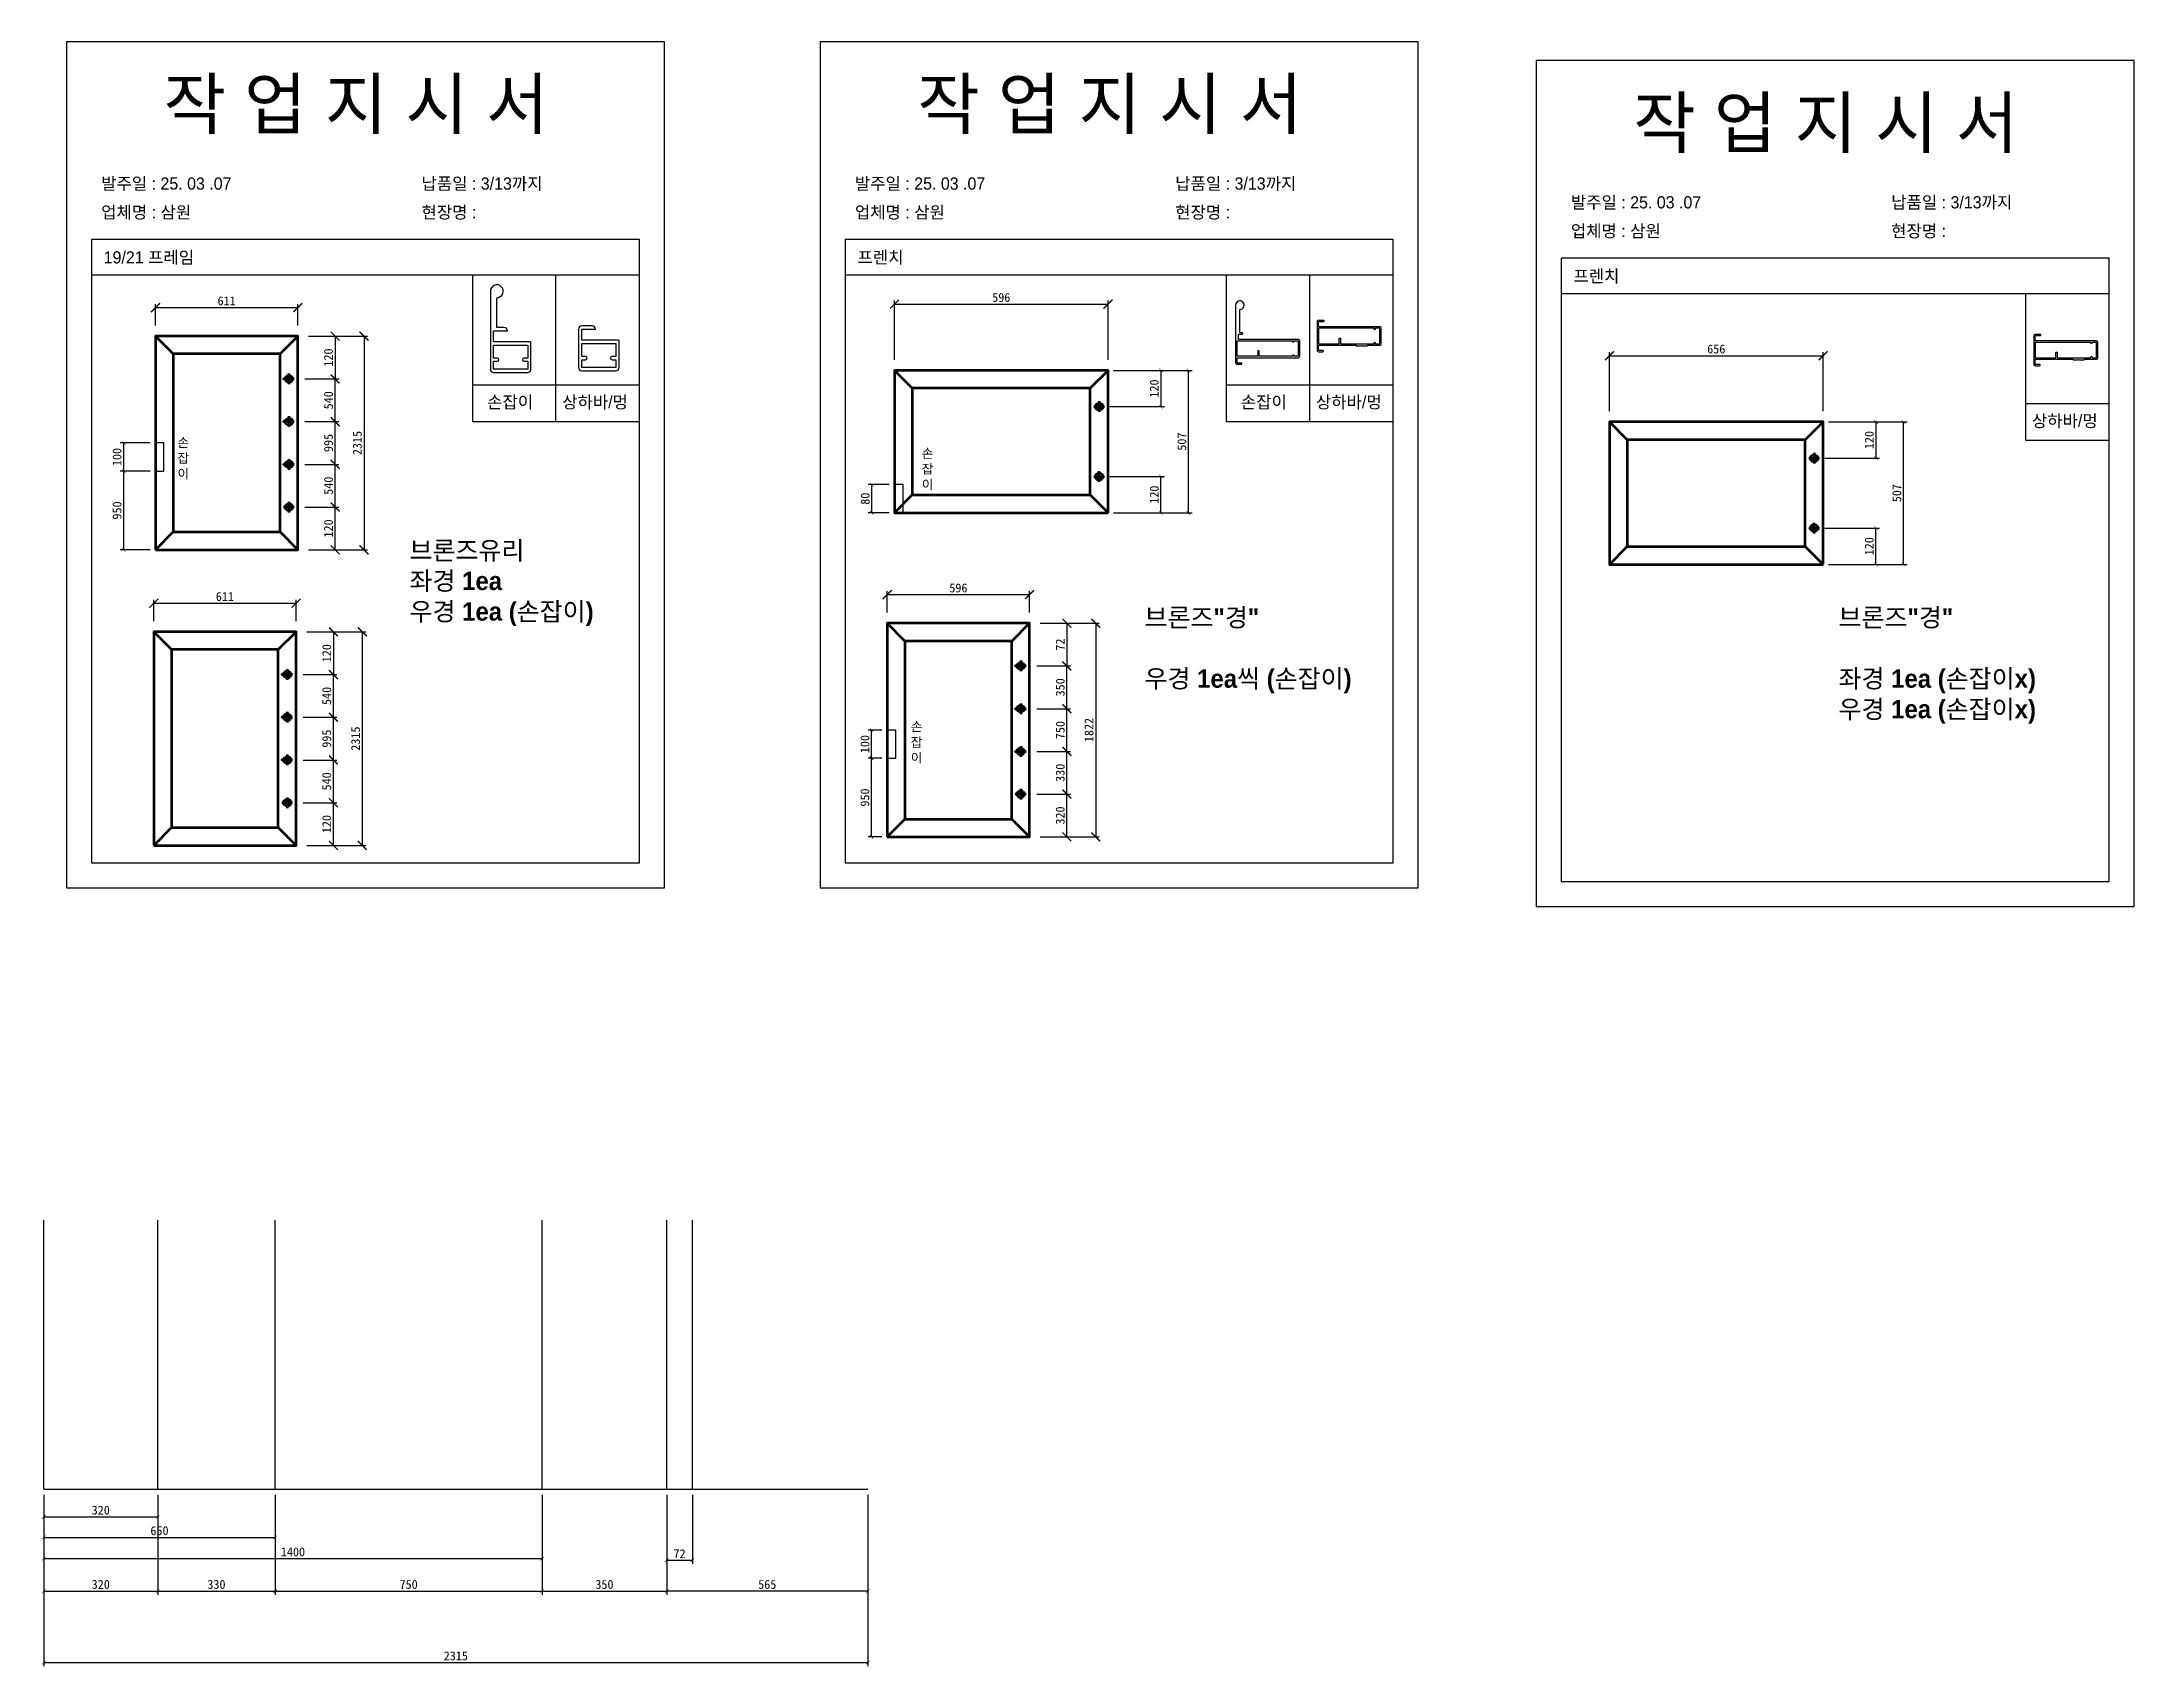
# Model space of a CAD drawing. Header units: millimetres. Extents: x -44117 to 256353, y -2095463 to 65325.
# Drawn here: x 115003 to 120881, y -5003 to -441 of the extents above; entities that cross this region are included whole.
import ezdxf

# ---------------------------------------------------------------- set-up
doc = ezdxf.new("R2010")
doc.units = ezdxf.units.MM
doc.header["$LTSCALE"] = 10
doc.layers.add('Layer1', color=7, linetype='Continuous', lineweight=70)
doc.dimstyles.new('ISO-25', dxfattribs={"dimtxt": 2.5, "dimasz": 2.5, "dimexe": 1, "dimexo": 1, "dimtad": 1, "dimtxsty": 'Standard', "dimblk": 'ARCHTICK', "dimcen": 2.5, "dimadec": 0, "dimazin": 0, "dimtfac": 1, "dimtmove": 0, "dimatfit": 3, "dimfxl": 0, "dimarcsym": 0})

msp = doc.modelspace()

# ---------------------------------------------------------------- texts
at = {"attachment_point": 1}
for s, width, gutter_width, heights, insert, char_height in [('{\\fGulim|b0|i0|c129|p50;작 업 지 시 서}', 3307.3198183, 12.5, [-155.84554], (115344.80739, -545.17322), 140), ('{\\fGulim|b0|i0|c129|p50;작 업 지 시 서}', 3307.3198183, 12.5, [-155.84554], (117462.35165, -545.17322), 140), ('{\\fGulim|b0|i0|c129|p50;작 업 지 시 서}', 3307.3198183, 12.5, [-155.84554], (119473.78126, -597.82844), 140), ('{\\fGulim|b0|i0|c129|p50;발주일 : 25. 03 .07}', 3307.3198183, 12.5, [-38.18216], (115169.59804, -821.89364), 34.3), ('{\\fGulim|b0|i0|c129|p50;납품일 : 3/13까지}', 3307.3198183, 12.5, [37.67976], (116069.57602, -821.89364), 34.3), ('{\\fGulim|b0|i0|c129|p50;발주일 : 25. 03 .07}', 3307.3198183, 12.5, [-38.18216], (117287.14229, -821.89364), 34.3), ('{\\fGulim|b0|i0|c129|p50;납품일 : 3/13까지}', 3307.3198183, 12.5, [37.67976], (118187.12028, -821.89364), 34.3), ('{\\fGulim|b0|i0|c129|p50;발주일 : 25. 03 .07}', 3307.3198183, 12.5, [-38.18216], (119298.57191, -874.54886), 34.3), ('{\\fGulim|b0|i0|c129|p50;납품일 : 3/13까지}', 3307.3198183, 12.5, [37.67976], (120198.54989, -874.54886), 34.3), ('{\\fGulim|b0|i0|c129|p50;업체명 : 삼원}', 3307.3198183, 12.5, [38.2735], (115169.59804, -902.54981), 34.3), ('{\\fGulim|b0|i0|c129|p50;현장명 : }', 3307.3198183, 12.5, [-38.2735], (116069.57602, -902.54981), 34.3), ('{\\fGulim|b0|i0|c129|p50;업체명 : 삼원}', 3307.3198183, 12.5, [38.2735], (117287.14229, -902.54981), 34.3), ('{\\fGulim|b0|i0|c129|p50;현장명 : }', 3307.3198183, 12.5, [-38.2735], (118187.12028, -902.54981), 34.3), ('{\\fGulim|b0|i0|c129|p50;업체명 : 삼원}', 3307.3198183, 12.5, [38.2735], (119298.57191, -955.20504), 34.3), ('{\\fGulim|b0|i0|c129|p50;현장명 : }', 3307.3198183, 12.5, [-38.2735], (120198.54989, -955.20504), 34.3), ('{\\fGulim|b0|i0|c129|p50;19/21 프레임}', 3307.3198183, 12.5, [-41.60759], (115176.64024, -1029.21591), 34.3), ('{\\fGulim|b0|i0|c129|p50;프렌치}', 3307.3198183, 12.5, [-38.22783], (117294.18449, -1029.21591), 34.3), ('{\\fGulim|b0|i0|c129|p50;프렌치}', 3307.3198183, 12.5, [-38.22783], (119305.61411, -1081.87114), 34.3), ('{\\fGulim|b0|i0|c129|p50;손잡이}', 3307.3198183, 12.5, [-38.18216], (116253.83312, -1435.6996), 34.3), ('{\\fGulim|b0|i0|c129|p50;상하바/멍}', 3307.3198183, 12.5, [-41.60759], (116464.77657, -1435.6996), 34.3), ('{\\fGulim|b0|i0|c129|p50;손잡이}', 3307.3198183, 12.5, [-38.18216], (118371.37737, -1435.6996), 34.3), ('{\\fGulim|b0|i0|c129|p50;상하바/멍}', 3307.3198183, 12.5, [-41.60759], (118582.32082, -1435.6996), 34.3), ('{\\fGulim|b0|i0|c129|p50;상하바/멍}', 3307.3198183, 12.5, [-41.60759], (120593.75044, -1488.35482), 34.3), ('{\\f굴림|b0|i0|c129|p50;손\\P잡\\P이}', 147.2513852, 131.25, [-119.09787], (115383.7949, -1553.33636), 26.25), ('{\\f굴림|b0|i0|c129|p50;손\\P잡\\P이}', 147.2513852, 131.25, [-119.09787], (117474.87296, -1583.75229), 26.25), ('{\\fGulim|b1|i0|c129|p50;브론즈유리^J좌경 1ea\\P우경 1ea (손잡이)}', 3307.3198183, 12.5, [491.47221], (116035.80694, -1843.64338), 51.45), ('{\\fGulim|b1|i0|c129|p50;브론즈"경"^J\\P우경 1ea씩 (손잡이)}', 3307.3198183, 12.5, [491.47221], (118100.71098, -2032.19318), 51.45), ('{\\fGulim|b1|i0|c129|p50;브론즈"경"^J\\P좌경 1ea (손잡이x)\\P우경 1ea (손잡이x)}', 3307.3198183, 12.5, [491.47221], (120050.42759, -2032.19318), 51.45), ('{\\f굴림|b0|i0|c129|p50;손\\P잡\\P이}', 147.2513852, 131.25, [-119.09787], (117444.02029, -2351.21248), 26.25)]:
    msp.add_mtext_dynamic_manual_height_columns(s, width=width, gutter_width=gutter_width, heights=heights, dxfattribs=dict(at, insert=insert, char_height=char_height))

# ---------------------------------------------------------------- blocks, each defined once
blk = doc.blocks.new('_ArchTick')
at = {"color": 0, "linetype": 'ByBlock', "const_width": 0.15}
blk.add_lwpolyline([(-0.5, -0.5), (0.5, 0.5)], dxfattribs=at)
blk = doc.blocks.new('*D2020')
at = {"color": 0, "lineweight": -2}
for p, q in [((119407, -1478.6), (119407, -1312.7)), ((119407, -1322.7), (120007, -1322.7)), ((120007, -1478.6), (120007, -1312.7))]:
    blk.add_line(p, q, dxfattribs=at)
at = {"layer": 'Defpoints', "color": 0}
for p in [(120007, -1322.7), (119407, -1508.6), (120007, -1508.6)]:
    blk.add_point(p, dxfattribs=at)
at = {"color": 0, "lineweight": -2, "xscale": 25, "yscale": 25, "zscale": 25, "rotation": 180}
blk.add_blockref('_ArchTick', (119407, -1322.7), dxfattribs=at)
at = {"color": 0, "lineweight": -2, "xscale": 25, "yscale": 25, "zscale": 25}
blk.add_blockref('_ArchTick', (120007, -1322.7), dxfattribs=at)
at = {"color": 0, "insert": (119707, -1303.9), "char_height": 25, "attachment_point": 5}
blk.add_mtext('656', dxfattribs=at)
blk = doc.blocks.new('*D2021')
at = {"color": 0, "lineweight": -2}
for p, q in [((117377.8, -2044), (117377.8, -1983.7)), ((117377.8, -1993.7), (117777.8, -1993.7)), ((117777.8, -2044), (117777.8, -1983.7))]:
    blk.add_line(p, q, dxfattribs=at)
at = {"layer": 'Defpoints', "color": 0}
for p in [(117777.8, -1993.7), (117377.8, -2074), (117777.8, -2074)]:
    blk.add_point(p, dxfattribs=at)
at = {"color": 0, "lineweight": -2, "xscale": 25, "yscale": 25, "zscale": 25, "rotation": 180}
blk.add_blockref('_ArchTick', (117377.8, -1993.7), dxfattribs=at)
at = {"color": 0, "lineweight": -2, "xscale": 25, "yscale": 25, "zscale": 25}
blk.add_blockref('_ArchTick', (117777.8, -1993.7), dxfattribs=at)
at = {"color": 0, "insert": (117577.8, -1975), "char_height": 25, "attachment_point": 5}
blk.add_mtext('596', dxfattribs=at)
blk = doc.blocks.new('*D2022')
at = {"color": 0, "lineweight": -2}
for p, q in [((117797.8, -2554), (117892.6, -2554)), ((117882.6, -2674), (117882.6, -2554)), ((117807.8, -2674), (117892.6, -2674))]:
    blk.add_line(p, q, dxfattribs=at)
at = {"layer": 'Defpoints', "color": 0}
for p in [(117767.8, -2554), (117882.6, -2554), (117777.8, -2674)]:
    blk.add_point(p, dxfattribs=at)
at = {"color": 0, "lineweight": -2, "xscale": 25, "yscale": 25, "zscale": 25}
for p, rotation in [((117882.6, -2554), 90), ((117882.6, -2674), 270)]:
    blk.add_blockref('_ArchTick', p, dxfattribs=dict(at, rotation=rotation))
at = {"color": 0, "insert": (117863.9, -2614), "char_height": 25, "attachment_point": 5, "rotation": 90}
blk.add_mtext('320', dxfattribs=at)
blk = doc.blocks.new('*D2023')
at = {"color": 0, "lineweight": -2}
for p, q in [((117807.8, -2074), (117892.6, -2074)), ((117882.6, -2074), (117882.6, -2194)), ((117797.8, -2194), (117892.6, -2194))]:
    blk.add_line(p, q, dxfattribs=at)
at = {"layer": 'Defpoints', "color": 0}
for p in [(117777.8, -2074), (117767.8, -2194), (117882.6, -2194)]:
    blk.add_point(p, dxfattribs=at)
at = {"color": 0, "lineweight": -2, "xscale": 25, "yscale": 25, "zscale": 25}
for p, rotation in [((117882.6, -2074), 90), ((117882.6, -2194), 270)]:
    blk.add_blockref('_ArchTick', p, dxfattribs=dict(at, rotation=rotation))
at = {"color": 0, "insert": (117863.9, -2134), "char_height": 25, "attachment_point": 5, "rotation": 90}
blk.add_mtext('72', dxfattribs=at)
blk = doc.blocks.new('*D2024')
at = {"color": 0, "lineweight": -2}
for p, q in [((117807.8, -2074), (117973.7, -2074)), ((117963.7, -2074), (117963.7, -2674)), ((117807.8, -2674), (117973.7, -2674))]:
    blk.add_line(p, q, dxfattribs=at)
at = {"layer": 'Defpoints', "color": 0}
for p in [(117777.8, -2074), (117777.8, -2674), (117963.7, -2674)]:
    blk.add_point(p, dxfattribs=at)
at = {"color": 0, "lineweight": -2, "xscale": 25, "yscale": 25, "zscale": 25}
for p, rotation in [((117963.7, -2074), 90), ((117963.7, -2674), 270)]:
    blk.add_blockref('_ArchTick', p, dxfattribs=dict(at, rotation=rotation))
at = {"color": 0, "insert": (117944.9, -2374), "char_height": 25, "attachment_point": 5, "rotation": 90}
blk.add_mtext('1822', dxfattribs=at)
blk = doc.blocks.new('*D2025')
at = {"color": 0, "lineweight": -2}
for p, q in [((117797.8, -2434), (117892.6, -2434)), ((117882.6, -2554), (117882.6, -2434)), ((117797.8, -2554), (117892.6, -2554))]:
    blk.add_line(p, q, dxfattribs=at)
at = {"layer": 'Defpoints', "color": 0}
for p in [(117767.8, -2434), (117882.6, -2434), (117767.8, -2554)]:
    blk.add_point(p, dxfattribs=at)
at = {"color": 0, "lineweight": -2, "xscale": 25, "yscale": 25, "zscale": 25}
for p, rotation in [((117882.6, -2434), 90), ((117882.6, -2554), 270)]:
    blk.add_blockref('_ArchTick', p, dxfattribs=dict(at, rotation=rotation))
at = {"color": 0, "insert": (117863.9, -2494), "char_height": 25, "attachment_point": 5, "rotation": 90}
blk.add_mtext('330', dxfattribs=at)
blk = doc.blocks.new('*D2026')
at = {"color": 0, "lineweight": -2}
for p, q in [((117797.8, -2194), (117892.6, -2194)), ((117882.6, -2314), (117882.6, -2194)), ((117797.8, -2314), (117892.6, -2314))]:
    blk.add_line(p, q, dxfattribs=at)
at = {"layer": 'Defpoints', "color": 0}
for p in [(117767.8, -2194), (117882.6, -2194), (117767.8, -2314)]:
    blk.add_point(p, dxfattribs=at)
at = {"color": 0, "lineweight": -2, "xscale": 25, "yscale": 25, "zscale": 25}
for p, rotation in [((117882.6, -2194), 90), ((117882.6, -2314), 270)]:
    blk.add_blockref('_ArchTick', p, dxfattribs=dict(at, rotation=rotation))
at = {"color": 0, "insert": (117863.9, -2254), "char_height": 25, "attachment_point": 5, "rotation": 90}
blk.add_mtext('350', dxfattribs=at)
blk = doc.blocks.new('*D2027')
at = {"color": 0, "lineweight": -2}
for p, q in [((117797.8, -2314), (117892.6, -2314)), ((117882.6, -2434), (117882.6, -2314)), ((117797.8, -2434), (117892.6, -2434))]:
    blk.add_line(p, q, dxfattribs=at)
at = {"layer": 'Defpoints', "color": 0}
for p in [(117767.8, -2314), (117882.6, -2314), (117767.8, -2434)]:
    blk.add_point(p, dxfattribs=at)
at = {"color": 0, "lineweight": -2, "xscale": 25, "yscale": 25, "zscale": 25}
for p, rotation in [((117882.6, -2314), 90), ((117882.6, -2434), 270)]:
    blk.add_blockref('_ArchTick', p, dxfattribs=dict(at, rotation=rotation))
at = {"color": 0, "insert": (117863.9, -2374), "char_height": 25, "attachment_point": 5, "rotation": 90}
blk.add_mtext('750', dxfattribs=at)
blk = doc.blocks.new('*D2028')
at = {"color": 0, "lineweight": -2}
for p, q in [((115322.1, -1237.7), (115322.1, -1177.4)), ((115322.1, -1187.4), (115722.1, -1187.4)), ((115722.1, -1237.7), (115722.1, -1177.4))]:
    blk.add_line(p, q, dxfattribs=at)
at = {"layer": 'Defpoints', "color": 0}
for p in [(115722.1, -1187.4), (115322.1, -1267.7), (115722.1, -1267.7)]:
    blk.add_point(p, dxfattribs=at)
at = {"color": 0, "lineweight": -2, "xscale": 25, "yscale": 25, "zscale": 25, "rotation": 180}
blk.add_blockref('_ArchTick', (115322.1, -1187.4), dxfattribs=at)
at = {"color": 0, "lineweight": -2, "xscale": 25, "yscale": 25, "zscale": 25}
blk.add_blockref('_ArchTick', (115722.1, -1187.4), dxfattribs=at)
at = {"color": 0, "insert": (115522.1, -1168.7), "char_height": 25, "attachment_point": 5}
blk.add_mtext('611', dxfattribs=at)
blk = doc.blocks.new('*D2029')
at = {"color": 0, "lineweight": -2}
for p, q in [((115742.1, -1747.7), (115836.9, -1747.7)), ((115826.9, -1867.7), (115826.9, -1747.7)), ((115752.1, -1867.7), (115836.9, -1867.7))]:
    blk.add_line(p, q, dxfattribs=at)
at = {"layer": 'Defpoints', "color": 0}
for p in [(115712.1, -1747.7), (115826.9, -1747.7), (115722.1, -1867.7)]:
    blk.add_point(p, dxfattribs=at)
at = {"color": 0, "lineweight": -2, "xscale": 25, "yscale": 25, "zscale": 25}
for p, rotation in [((115826.9, -1747.7), 90), ((115826.9, -1867.7), 270)]:
    blk.add_blockref('_ArchTick', p, dxfattribs=dict(at, rotation=rotation))
at = {"color": 0, "insert": (115808.2, -1807.7), "char_height": 25, "attachment_point": 5, "rotation": 90}
blk.add_mtext('120', dxfattribs=at)
blk = doc.blocks.new('*D2030')
at = {"color": 0, "lineweight": -2}
for p, q in [((115752.1, -1267.7), (115836.9, -1267.7)), ((115826.9, -1267.7), (115826.9, -1387.7)), ((115742.1, -1387.7), (115836.9, -1387.7))]:
    blk.add_line(p, q, dxfattribs=at)
at = {"layer": 'Defpoints', "color": 0}
for p in [(115722.1, -1267.7), (115712.1, -1387.7), (115826.9, -1387.7)]:
    blk.add_point(p, dxfattribs=at)
at = {"color": 0, "lineweight": -2, "xscale": 25, "yscale": 25, "zscale": 25}
for p, rotation in [((115826.9, -1267.7), 90), ((115826.9, -1387.7), 270)]:
    blk.add_blockref('_ArchTick', p, dxfattribs=dict(at, rotation=rotation))
at = {"color": 0, "insert": (115808.2, -1327.7), "char_height": 25, "attachment_point": 5, "rotation": 90}
blk.add_mtext('120', dxfattribs=at)
blk = doc.blocks.new('*D2031')
at = {"color": 0, "lineweight": -2}
for p, q in [((115752.1, -1267.7), (115918, -1267.7)), ((115908, -1267.7), (115908, -1867.7)), ((115752.1, -1867.7), (115918, -1867.7))]:
    blk.add_line(p, q, dxfattribs=at)
at = {"layer": 'Defpoints', "color": 0}
for p in [(115722.1, -1267.7), (115722.1, -1867.7), (115908, -1867.7)]:
    blk.add_point(p, dxfattribs=at)
at = {"color": 0, "lineweight": -2, "xscale": 25, "yscale": 25, "zscale": 25}
for p, rotation in [((115908, -1267.7), 90), ((115908, -1867.7), 270)]:
    blk.add_blockref('_ArchTick', p, dxfattribs=dict(at, rotation=rotation))
at = {"color": 0, "insert": (115889.3, -1567.7), "char_height": 25, "attachment_point": 5, "rotation": 90}
blk.add_mtext('2315', dxfattribs=at)
blk = doc.blocks.new('*D2032')
at = {"color": 0, "lineweight": -2}
for p, q in [((115742.1, -1627.7), (115836.9, -1627.7)), ((115826.9, -1747.7), (115826.9, -1627.7)), ((115742.1, -1747.7), (115836.9, -1747.7))]:
    blk.add_line(p, q, dxfattribs=at)
at = {"layer": 'Defpoints', "color": 0}
for p in [(115712.1, -1627.7), (115826.9, -1627.7), (115712.1, -1747.7)]:
    blk.add_point(p, dxfattribs=at)
at = {"color": 0, "lineweight": -2, "xscale": 25, "yscale": 25, "zscale": 25}
for p, rotation in [((115826.9, -1627.7), 90), ((115826.9, -1747.7), 270)]:
    blk.add_blockref('_ArchTick', p, dxfattribs=dict(at, rotation=rotation))
at = {"color": 0, "insert": (115808.2, -1687.7), "char_height": 25, "attachment_point": 5, "rotation": 90}
blk.add_mtext('540', dxfattribs=at)
blk = doc.blocks.new('*D2033')
at = {"color": 0, "lineweight": -2}
for p, q in [((115742.1, -1387.7), (115836.9, -1387.7)), ((115826.9, -1507.7), (115826.9, -1387.7)), ((115742.1, -1507.7), (115836.9, -1507.7))]:
    blk.add_line(p, q, dxfattribs=at)
at = {"layer": 'Defpoints', "color": 0}
for p in [(115712.1, -1387.7), (115826.9, -1387.7), (115712.1, -1507.7)]:
    blk.add_point(p, dxfattribs=at)
at = {"color": 0, "lineweight": -2, "xscale": 25, "yscale": 25, "zscale": 25}
for p, rotation in [((115826.9, -1387.7), 90), ((115826.9, -1507.7), 270)]:
    blk.add_blockref('_ArchTick', p, dxfattribs=dict(at, rotation=rotation))
at = {"color": 0, "insert": (115808.2, -1447.7), "char_height": 25, "attachment_point": 5, "rotation": 90}
blk.add_mtext('540', dxfattribs=at)
blk = doc.blocks.new('*D2034')
at = {"color": 0, "lineweight": -2}
for p, q in [((115742.1, -1507.7), (115836.9, -1507.7)), ((115826.9, -1627.7), (115826.9, -1507.7)), ((115742.1, -1627.7), (115836.9, -1627.7))]:
    blk.add_line(p, q, dxfattribs=at)
at = {"layer": 'Defpoints', "color": 0}
for p in [(115712.1, -1507.7), (115826.9, -1507.7), (115712.1, -1627.7)]:
    blk.add_point(p, dxfattribs=at)
at = {"color": 0, "lineweight": -2, "xscale": 25, "yscale": 25, "zscale": 25}
for p, rotation in [((115826.9, -1507.7), 90), ((115826.9, -1627.7), 270)]:
    blk.add_blockref('_ArchTick', p, dxfattribs=dict(at, rotation=rotation))
at = {"color": 0, "insert": (115808.2, -1567.7), "char_height": 25, "attachment_point": 5, "rotation": 90}
blk.add_mtext('995', dxfattribs=at)
blk = doc.blocks.new('*D2035')
at = {"color": 0, "lineweight": -2}
for p, q in [((115317.2, -2068.1), (115317.2, -2007.8)), ((115317.2, -2017.8), (115717.2, -2017.8)), ((115717.2, -2068.1), (115717.2, -2007.8))]:
    blk.add_line(p, q, dxfattribs=at)
at = {"layer": 'Defpoints', "color": 0}
for p in [(115717.2, -2017.8), (115317.2, -2098.1), (115717.2, -2098.1)]:
    blk.add_point(p, dxfattribs=at)
at = {"color": 0, "lineweight": -2, "xscale": 25, "yscale": 25, "zscale": 25, "rotation": 180}
blk.add_blockref('_ArchTick', (115317.2, -2017.8), dxfattribs=at)
at = {"color": 0, "lineweight": -2, "xscale": 25, "yscale": 25, "zscale": 25}
blk.add_blockref('_ArchTick', (115717.2, -2017.8), dxfattribs=at)
at = {"color": 0, "insert": (115517.2, -1999.1), "char_height": 25, "attachment_point": 5}
blk.add_mtext('611', dxfattribs=at)
blk = doc.blocks.new('*D2036')
at = {"color": 0, "lineweight": -2}
for p, q in [((115306.3, -1646.8), (115222.9, -1646.8)), ((115232.9, -1867.7), (115232.9, -1646.8)), ((115307.1, -1867.7), (115222.9, -1867.7))]:
    blk.add_line(p, q, dxfattribs=at)
at = {"layer": 'Defpoints', "color": 0}
for p in [(115232.9, -1646.8), (115321.3, -1646.8), (115322.1, -1867.7)]:
    blk.add_point(p, dxfattribs=at)
at = {"color": 0, "lineweight": -2, "xscale": 10, "yscale": 10, "zscale": 10}
for p, rotation in [((115232.9, -1646.8), 90), ((115232.9, -1867.7), 270)]:
    blk.add_blockref('_ArchTick', p, dxfattribs=dict(at, rotation=rotation))
at = {"color": 0, "insert": (115214.2, -1757.2), "char_height": 25, "attachment_point": 5, "rotation": 90}
blk.add_mtext('950', dxfattribs=at)
blk = doc.blocks.new('*D2037')
at = {"color": 0, "lineweight": -2}
for p, q in [((115306.3, -1567.7), (115222.9, -1567.7)), ((115232.9, -1646.8), (115232.9, -1567.7)), ((115307.1, -1646.8), (115222.9, -1646.8))]:
    blk.add_line(p, q, dxfattribs=at)
at = {"layer": 'Defpoints', "color": 0}
for p in [(115232.9, -1567.7), (115321.3, -1567.7), (115322.1, -1646.8)]:
    blk.add_point(p, dxfattribs=at)
at = {"color": 0, "lineweight": -2, "xscale": 10, "yscale": 10, "zscale": 10}
for p, rotation in [((115232.9, -1567.7), 90), ((115232.9, -1646.8), 270)]:
    blk.add_blockref('_ArchTick', p, dxfattribs=dict(at, rotation=rotation))
at = {"color": 0, "insert": (115214.2, -1607.2), "char_height": 25, "attachment_point": 5, "rotation": 90}
blk.add_mtext('100', dxfattribs=at)
blk = doc.blocks.new('*D2043')
at = {"color": 0, "lineweight": -2}
for p, q in [((120012, -1806.8), (120165.6, -1806.8)), ((120155.6, -1908.6), (120155.6, -1806.8)), ((120022, -1908.6), (120165.6, -1908.6))]:
    blk.add_line(p, q, dxfattribs=at)
at = {"layer": 'Defpoints', "color": 0}
for p in [(119997, -1806.8), (120155.6, -1806.8), (120007, -1908.6)]:
    blk.add_point(p, dxfattribs=at)
at = {"color": 0, "lineweight": -2, "xscale": 10, "yscale": 10, "zscale": 10}
for p, rotation in [((120155.6, -1806.8), 90), ((120155.6, -1908.6), 270)]:
    blk.add_blockref('_ArchTick', p, dxfattribs=dict(at, rotation=rotation))
at = {"color": 0, "insert": (120136.8, -1857.7), "char_height": 25, "attachment_point": 5, "rotation": 90}
blk.add_mtext('120', dxfattribs=at)
blk = doc.blocks.new('*D2044')
at = {"color": 0, "lineweight": -2}
for p, q in [((120022, -1508.6), (120165.6, -1508.6)), ((120155.6, -1508.6), (120155.6, -1610.4)), ((120012, -1610.4), (120165.6, -1610.4))]:
    blk.add_line(p, q, dxfattribs=at)
at = {"layer": 'Defpoints', "color": 0}
for p in [(120007, -1508.6), (119997, -1610.4), (120155.6, -1610.4)]:
    blk.add_point(p, dxfattribs=at)
at = {"color": 0, "lineweight": -2, "xscale": 10, "yscale": 10, "zscale": 10}
for p, rotation in [((120155.6, -1508.6), 90), ((120155.6, -1610.4), 270)]:
    blk.add_blockref('_ArchTick', p, dxfattribs=dict(at, rotation=rotation))
at = {"color": 0, "insert": (120136.8, -1559.5), "char_height": 25, "attachment_point": 5, "rotation": 90}
blk.add_mtext('120', dxfattribs=at)
blk = doc.blocks.new('*D2045')
at = {"color": 0, "lineweight": -2}
for p, q in [((120022, -1508.6), (120243, -1508.6)), ((120233, -1908.6), (120233, -1508.6)), ((120022, -1908.6), (120243, -1908.6))]:
    blk.add_line(p, q, dxfattribs=at)
at = {"layer": 'Defpoints', "color": 0}
for p in [(120007, -1508.6), (120233, -1508.6), (120007, -1908.6)]:
    blk.add_point(p, dxfattribs=at)
at = {"color": 0, "lineweight": -2, "xscale": 10, "yscale": 10, "zscale": 10}
for p, rotation in [((120233, -1508.6), 90), ((120233, -1908.6), 270)]:
    blk.add_blockref('_ArchTick', p, dxfattribs=dict(at, rotation=rotation))
at = {"color": 0, "insert": (120214.3, -1708.6), "char_height": 25, "attachment_point": 5, "rotation": 90}
blk.add_mtext('507', dxfattribs=at)
blk = doc.blocks.new('*D2046')
at = {"color": 0, "lineweight": -2}
for p, q in [((117398.3, -1333.8), (117398.3, -1167.8)), ((117998.3, -1333.8), (117998.3, -1167.8)), ((117398.3, -1177.8), (117998.3, -1177.8))]:
    blk.add_line(p, q, dxfattribs=at)
at = {"layer": 'Defpoints', "color": 0}
for p in [(117998.3, -1177.8), (117398.3, -1363.8), (117998.3, -1363.8)]:
    blk.add_point(p, dxfattribs=at)
at = {"color": 0, "lineweight": -2, "xscale": 25, "yscale": 25, "zscale": 25, "rotation": 180}
blk.add_blockref('_ArchTick', (117398.3, -1177.8), dxfattribs=at)
at = {"color": 0, "lineweight": -2, "xscale": 25, "yscale": 25, "zscale": 25}
blk.add_blockref('_ArchTick', (117998.3, -1177.8), dxfattribs=at)
at = {"color": 0, "insert": (117698.3, -1159.1), "char_height": 25, "attachment_point": 5}
blk.add_mtext('596', dxfattribs=at)
blk = doc.blocks.new('*D2047')
at = {"color": 0, "lineweight": -2}
for p, q in [((118003.3, -1661.9), (118156.8, -1661.9)), ((118146.8, -1763.8), (118146.8, -1661.9)), ((118013.3, -1763.8), (118156.8, -1763.8))]:
    blk.add_line(p, q, dxfattribs=at)
at = {"layer": 'Defpoints', "color": 0}
for p in [(117988.3, -1661.9), (118146.8, -1661.9), (117998.3, -1763.8)]:
    blk.add_point(p, dxfattribs=at)
at = {"color": 0, "lineweight": -2, "xscale": 10, "yscale": 10, "zscale": 10}
for p, rotation in [((118146.8, -1661.9), 90), ((118146.8, -1763.8), 270)]:
    blk.add_blockref('_ArchTick', p, dxfattribs=dict(at, rotation=rotation))
at = {"color": 0, "insert": (118128.1, -1712.8), "char_height": 25, "attachment_point": 5, "rotation": 90}
blk.add_mtext('120', dxfattribs=at)
blk = doc.blocks.new('*D2048')
at = {"color": 0, "lineweight": -2}
for p, q in [((118013.3, -1363.8), (118156.8, -1363.8)), ((118146.8, -1363.8), (118146.8, -1465.6)), ((118003.3, -1465.6), (118156.8, -1465.6))]:
    blk.add_line(p, q, dxfattribs=at)
at = {"layer": 'Defpoints', "color": 0}
for p in [(117998.3, -1363.8), (117988.3, -1465.6), (118146.8, -1465.6)]:
    blk.add_point(p, dxfattribs=at)
at = {"color": 0, "lineweight": -2, "xscale": 10, "yscale": 10, "zscale": 10}
for p, rotation in [((118146.8, -1363.8), 90), ((118146.8, -1465.6), 270)]:
    blk.add_blockref('_ArchTick', p, dxfattribs=dict(at, rotation=rotation))
at = {"color": 0, "insert": (118128.1, -1414.7), "char_height": 25, "attachment_point": 5, "rotation": 90}
blk.add_mtext('120', dxfattribs=at)
blk = doc.blocks.new('*D2049')
at = {"color": 0, "lineweight": -2}
for p, q in [((118013.3, -1363.8), (118234.3, -1363.8)), ((118224.3, -1763.8), (118224.3, -1363.8)), ((118013.3, -1763.8), (118234.3, -1763.8))]:
    blk.add_line(p, q, dxfattribs=at)
at = {"layer": 'Defpoints', "color": 0}
for p in [(117998.3, -1363.8), (118224.3, -1363.8), (117998.3, -1763.8)]:
    blk.add_point(p, dxfattribs=at)
at = {"color": 0, "lineweight": -2, "xscale": 10, "yscale": 10, "zscale": 10}
for p, rotation in [((118224.3, -1363.8), 90), ((118224.3, -1763.8), 270)]:
    blk.add_blockref('_ArchTick', p, dxfattribs=dict(at, rotation=rotation))
at = {"color": 0, "insert": (118205.6, -1563.8), "char_height": 25, "attachment_point": 5, "rotation": 90}
blk.add_mtext('507', dxfattribs=at)
blk = doc.blocks.new('*D2050')
at = {"color": 0, "lineweight": -2}
for p, q in [((117383.3, -1684.7), (117324.7, -1684.7)), ((117334.7, -1763.8), (117334.7, -1684.7)), ((117383.3, -1763.8), (117324.7, -1763.8))]:
    blk.add_line(p, q, dxfattribs=at)
at = {"layer": 'Defpoints', "color": 0}
for p in [(117334.7, -1684.7), (117398.3, -1684.7), (117398.3, -1763.8)]:
    blk.add_point(p, dxfattribs=at)
at = {"color": 0, "lineweight": -2, "xscale": 10, "yscale": 10, "zscale": 10}
for p, rotation in [((117334.7, -1684.7), 90), ((117334.7, -1763.8), 270)]:
    blk.add_blockref('_ArchTick', p, dxfattribs=dict(at, rotation=rotation))
at = {"color": 0, "insert": (117316, -1724.2), "char_height": 25, "attachment_point": 5, "rotation": 90}
blk.add_mtext('80', dxfattribs=at)
blk = doc.blocks.new('*D2051')
at = {"color": 0, "lineweight": -2}
for p, q in [((117362.8, -2453.1), (117323.9, -2453.1)), ((117333.9, -2674), (117333.9, -2453.1)), ((117362.8, -2674), (117323.9, -2674))]:
    blk.add_line(p, q, dxfattribs=at)
at = {"layer": 'Defpoints', "color": 0}
for p in [(117333.9, -2453.1), (117377.8, -2453.1), (117377.8, -2674)]:
    blk.add_point(p, dxfattribs=at)
at = {"color": 0, "lineweight": -2, "xscale": 10, "yscale": 10, "zscale": 10}
for p, rotation in [((117333.9, -2453.1), 90), ((117333.9, -2674), 270)]:
    blk.add_blockref('_ArchTick', p, dxfattribs=dict(at, rotation=rotation))
at = {"color": 0, "insert": (117315.2, -2563.5), "char_height": 25, "attachment_point": 5, "rotation": 90}
blk.add_mtext('950', dxfattribs=at)
blk = doc.blocks.new('*D2052')
at = {"color": 0, "lineweight": -2}
for p, q in [((117362.8, -2374), (117323.9, -2374)), ((117333.9, -2453.1), (117333.9, -2374)), ((117362.8, -2453.1), (117323.9, -2453.1))]:
    blk.add_line(p, q, dxfattribs=at)
at = {"layer": 'Defpoints', "color": 0}
for p in [(117333.9, -2374), (117377.8, -2374), (117377.8, -2453.1)]:
    blk.add_point(p, dxfattribs=at)
at = {"color": 0, "lineweight": -2, "xscale": 10, "yscale": 10, "zscale": 10}
for p, rotation in [((117333.9, -2374), 90), ((117333.9, -2453.1), 270)]:
    blk.add_blockref('_ArchTick', p, dxfattribs=dict(at, rotation=rotation))
at = {"color": 0, "insert": (117315.2, -2413.5), "char_height": 25, "attachment_point": 5, "rotation": 90}
blk.add_mtext('100', dxfattribs=at)
blk = doc.blocks.new('*D2057')
at = {"color": 0, "lineweight": -2}
for p, q in [((116758.4, -4521.6), (116758.4, -4802.5)), ((117323.4, -4521.6), (117323.4, -4802.5)), ((117323.4, -4792.5), (116758.4, -4792.5))]:
    blk.add_line(p, q, dxfattribs=at)
at = {"layer": 'Defpoints', "color": 0}
for p in [(116758.4, -4506.6), (117323.4, -4506.6), (116758.4, -4792.5)]:
    blk.add_point(p, dxfattribs=at)
at = {"color": 0, "lineweight": -2, "xscale": 10, "yscale": 10, "zscale": 10, "rotation": 180}
blk.add_blockref('_ArchTick', (116758.4, -4792.5), dxfattribs=at)
at = {"color": 0, "lineweight": -2, "xscale": 10, "yscale": 10, "zscale": 10}
blk.add_blockref('_ArchTick', (117323.4, -4792.5), dxfattribs=at)
at = {"color": 0, "insert": (117040.9, -4773.8), "char_height": 25, "attachment_point": 5}
blk.add_mtext('565', dxfattribs=at)
blk = doc.blocks.new('*D2058')
at = {"color": 0, "lineweight": -2}
for p, q in [((115008.4, -4521.6), (115008.4, -4802.5)), ((115328.4, -4521.6), (115328.4, -4802.5)), ((115008.4, -4792.5), (115328.4, -4792.5))]:
    blk.add_line(p, q, dxfattribs=at)
at = {"layer": 'Defpoints', "color": 0}
for p in [(115008.4, -4506.6), (115328.4, -4506.6), (115328.4, -4792.5)]:
    blk.add_point(p, dxfattribs=at)
at = {"color": 0, "lineweight": -2, "xscale": 10, "yscale": 10, "zscale": 10, "rotation": 180}
blk.add_blockref('_ArchTick', (115008.4, -4792.5), dxfattribs=at)
at = {"color": 0, "lineweight": -2, "xscale": 10, "yscale": 10, "zscale": 10}
blk.add_blockref('_ArchTick', (115328.4, -4792.5), dxfattribs=at)
at = {"color": 0, "insert": (115168.4, -4773.8), "char_height": 25, "attachment_point": 5}
blk.add_mtext('320', dxfattribs=at)
blk = doc.blocks.new('*D2059')
at = {"color": 0, "lineweight": -2}
for p, q in [((115328.4, -4521.6), (115328.4, -4802.5)), ((115658.4, -4521.6), (115658.4, -4802.5)), ((115328.4, -4792.5), (115658.4, -4792.5))]:
    blk.add_line(p, q, dxfattribs=at)
at = {"layer": 'Defpoints', "color": 0}
for p in [(115328.4, -4506.6), (115658.4, -4506.6), (115658.4, -4792.5)]:
    blk.add_point(p, dxfattribs=at)
at = {"color": 0, "lineweight": -2, "xscale": 10, "yscale": 10, "zscale": 10, "rotation": 180}
blk.add_blockref('_ArchTick', (115328.4, -4792.5), dxfattribs=at)
at = {"color": 0, "lineweight": -2, "xscale": 10, "yscale": 10, "zscale": 10}
blk.add_blockref('_ArchTick', (115658.4, -4792.5), dxfattribs=at)
at = {"color": 0, "insert": (115493.4, -4773.8), "char_height": 25, "attachment_point": 5}
blk.add_mtext('330', dxfattribs=at)
blk = doc.blocks.new('*D2060')
at = {"color": 0, "lineweight": -2}
for p, q in [((115658.4, -4521.6), (115658.4, -4802.5)), ((116408.4, -4521.6), (116408.4, -4802.5)), ((115658.4, -4792.5), (116408.4, -4792.5))]:
    blk.add_line(p, q, dxfattribs=at)
at = {"layer": 'Defpoints', "color": 0}
for p in [(115658.4, -4506.6), (116408.4, -4506.6), (116408.4, -4792.5)]:
    blk.add_point(p, dxfattribs=at)
at = {"color": 0, "lineweight": -2, "xscale": 10, "yscale": 10, "zscale": 10, "rotation": 180}
blk.add_blockref('_ArchTick', (115658.4, -4792.5), dxfattribs=at)
at = {"color": 0, "lineweight": -2, "xscale": 10, "yscale": 10, "zscale": 10}
blk.add_blockref('_ArchTick', (116408.4, -4792.5), dxfattribs=at)
at = {"color": 0, "insert": (116033.4, -4773.8), "char_height": 25, "attachment_point": 5}
blk.add_mtext('750', dxfattribs=at)
blk = doc.blocks.new('*D2061')
at = {"color": 0, "lineweight": -2}
for p, q in [((116408.4, -4521.6), (116408.4, -4802.5)), ((116758.4, -4521.6), (116758.4, -4802.5)), ((116408.4, -4792.5), (116758.4, -4792.5))]:
    blk.add_line(p, q, dxfattribs=at)
at = {"layer": 'Defpoints', "color": 0}
for p in [(116408.4, -4506.6), (116758.4, -4506.6), (116758.4, -4792.5)]:
    blk.add_point(p, dxfattribs=at)
at = {"color": 0, "lineweight": -2, "xscale": 10, "yscale": 10, "zscale": 10, "rotation": 180}
blk.add_blockref('_ArchTick', (116408.4, -4792.5), dxfattribs=at)
at = {"color": 0, "lineweight": -2, "xscale": 10, "yscale": 10, "zscale": 10}
blk.add_blockref('_ArchTick', (116758.4, -4792.5), dxfattribs=at)
at = {"color": 0, "insert": (116583.4, -4773.8), "char_height": 25, "attachment_point": 5}
blk.add_mtext('350', dxfattribs=at)
blk = doc.blocks.new('*D2062')
at = {"color": 0, "lineweight": -2}
for p, q in [((115008.4, -4521.6), (115008.4, -5003.2)), ((117323.4, -4521.6), (117323.4, -5003.2)), ((115008.4, -4993.2), (117323.4, -4993.2))]:
    blk.add_line(p, q, dxfattribs=at)
at = {"layer": 'Defpoints', "color": 0}
for p in [(115008.4, -4506.6), (117323.4, -4506.6), (117323.4, -4993.2)]:
    blk.add_point(p, dxfattribs=at)
at = {"color": 0, "lineweight": -2, "xscale": 10, "yscale": 10, "zscale": 10, "rotation": 180}
blk.add_blockref('_ArchTick', (115008.4, -4993.2), dxfattribs=at)
at = {"color": 0, "lineweight": -2, "xscale": 10, "yscale": 10, "zscale": 10}
blk.add_blockref('_ArchTick', (117323.4, -4993.2), dxfattribs=at)
at = {"color": 0, "insert": (116165.9, -4974.5), "char_height": 25, "attachment_point": 5}
blk.add_mtext('2315', dxfattribs=at)
blk = doc.blocks.new('*D2063')
at = {"color": 0, "lineweight": -2}
for p, q in [((115008.4, -4521.6), (115008.4, -4593.9)), ((115328.4, -4521.6), (115328.4, -4593.9)), ((115008.4, -4583.9), (115328.4, -4583.9))]:
    blk.add_line(p, q, dxfattribs=at)
at = {"layer": 'Defpoints', "color": 0}
for p in [(115008.4, -4506.6), (115328.4, -4506.6), (115328.4, -4583.9)]:
    blk.add_point(p, dxfattribs=at)
at = {"color": 0, "lineweight": -2, "xscale": 10, "yscale": 10, "zscale": 10, "rotation": 180}
blk.add_blockref('_ArchTick', (115008.4, -4583.9), dxfattribs=at)
at = {"color": 0, "lineweight": -2, "xscale": 10, "yscale": 10, "zscale": 10}
blk.add_blockref('_ArchTick', (115328.4, -4583.9), dxfattribs=at)
at = {"color": 0, "insert": (115168.4, -4565.2), "char_height": 25, "attachment_point": 5}
blk.add_mtext('320', dxfattribs=at)
blk = doc.blocks.new('*D2064')
at = {"color": 0, "lineweight": -2}
for p, q in [((115008.4, -4521.6), (115008.4, -4651.5)), ((115658.4, -4521.6), (115658.4, -4651.5)), ((115008.4, -4641.5), (115658.4, -4641.5))]:
    blk.add_line(p, q, dxfattribs=at)
at = {"layer": 'Defpoints', "color": 0}
for p in [(115008.4, -4506.6), (115658.4, -4506.6), (115658.4, -4641.5)]:
    blk.add_point(p, dxfattribs=at)
at = {"color": 0, "lineweight": -2, "xscale": 10, "yscale": 10, "zscale": 10, "rotation": 180}
blk.add_blockref('_ArchTick', (115008.4, -4641.5), dxfattribs=at)
at = {"color": 0, "lineweight": -2, "xscale": 10, "yscale": 10, "zscale": 10}
blk.add_blockref('_ArchTick', (115658.4, -4641.5), dxfattribs=at)
at = {"color": 0, "insert": (115333.4, -4622.8), "char_height": 25, "attachment_point": 5}
blk.add_mtext('650', dxfattribs=at)
blk = doc.blocks.new('*D2065')
at = {"color": 0, "lineweight": -2}
for p, q in [((115008.4, -4521.6), (115008.4, -4711.2)), ((116408.4, -4521.6), (116408.4, -4711.2)), ((115008.4, -4701.2), (116408.4, -4701.2))]:
    blk.add_line(p, q, dxfattribs=at)
at = {"layer": 'Defpoints', "color": 0}
for p in [(115008.4, -4506.6), (116408.4, -4506.6), (116408.4, -4701.2)]:
    blk.add_point(p, dxfattribs=at)
at = {"color": 0, "lineweight": -2, "xscale": 10, "yscale": 10, "zscale": 10, "rotation": 180}
blk.add_blockref('_ArchTick', (115008.4, -4701.2), dxfattribs=at)
at = {"color": 0, "lineweight": -2, "xscale": 10, "yscale": 10, "zscale": 10}
blk.add_blockref('_ArchTick', (116408.4, -4701.2), dxfattribs=at)
at = {"color": 0, "insert": (115708.4, -4682.4), "char_height": 25, "attachment_point": 5}
blk.add_mtext('1400', dxfattribs=at)
blk = doc.blocks.new('*D2066')
at = {"color": 0, "lineweight": -2}
for p, q in [((115737.2, -2578.1), (115832, -2578.1)), ((115822, -2698.1), (115822, -2578.1)), ((115747.2, -2698.1), (115832, -2698.1))]:
    blk.add_line(p, q, dxfattribs=at)
at = {"layer": 'Defpoints', "color": 0}
for p in [(115707.2, -2578.1), (115822, -2578.1), (115717.2, -2698.1)]:
    blk.add_point(p, dxfattribs=at)
at = {"color": 0, "lineweight": -2, "xscale": 25, "yscale": 25, "zscale": 25}
for p, rotation in [((115822, -2578.1), 90), ((115822, -2698.1), 270)]:
    blk.add_blockref('_ArchTick', p, dxfattribs=dict(at, rotation=rotation))
at = {"color": 0, "insert": (115803.3, -2638.1), "char_height": 25, "attachment_point": 5, "rotation": 90}
blk.add_mtext('120', dxfattribs=at)
blk = doc.blocks.new('*D2067')
at = {"color": 0, "lineweight": -2}
for p, q in [((115747.2, -2098.1), (115832, -2098.1)), ((115822, -2098.1), (115822, -2218.1)), ((115737.2, -2218.1), (115832, -2218.1))]:
    blk.add_line(p, q, dxfattribs=at)
at = {"layer": 'Defpoints', "color": 0}
for p in [(115717.2, -2098.1), (115707.2, -2218.1), (115822, -2218.1)]:
    blk.add_point(p, dxfattribs=at)
at = {"color": 0, "lineweight": -2, "xscale": 25, "yscale": 25, "zscale": 25}
for p, rotation in [((115822, -2098.1), 90), ((115822, -2218.1), 270)]:
    blk.add_blockref('_ArchTick', p, dxfattribs=dict(at, rotation=rotation))
at = {"color": 0, "insert": (115803.3, -2158.1), "char_height": 25, "attachment_point": 5, "rotation": 90}
blk.add_mtext('120', dxfattribs=at)
blk = doc.blocks.new('*D2068')
at = {"color": 0, "lineweight": -2}
for p, q in [((115747.2, -2098.1), (115913.1, -2098.1)), ((115903.1, -2098.1), (115903.1, -2698.1)), ((115747.2, -2698.1), (115913.1, -2698.1))]:
    blk.add_line(p, q, dxfattribs=at)
at = {"layer": 'Defpoints', "color": 0}
for p in [(115717.2, -2098.1), (115717.2, -2698.1), (115903.1, -2698.1)]:
    blk.add_point(p, dxfattribs=at)
at = {"color": 0, "lineweight": -2, "xscale": 25, "yscale": 25, "zscale": 25}
for p, rotation in [((115903.1, -2098.1), 90), ((115903.1, -2698.1), 270)]:
    blk.add_blockref('_ArchTick', p, dxfattribs=dict(at, rotation=rotation))
at = {"color": 0, "insert": (115884.4, -2398.1), "char_height": 25, "attachment_point": 5, "rotation": 90}
blk.add_mtext('2315', dxfattribs=at)
blk = doc.blocks.new('*D2069')
at = {"color": 0, "lineweight": -2}
for p, q in [((115737.2, -2458.1), (115832, -2458.1)), ((115822, -2578.1), (115822, -2458.1)), ((115737.2, -2578.1), (115832, -2578.1))]:
    blk.add_line(p, q, dxfattribs=at)
at = {"layer": 'Defpoints', "color": 0}
for p in [(115707.2, -2458.1), (115822, -2458.1), (115707.2, -2578.1)]:
    blk.add_point(p, dxfattribs=at)
at = {"color": 0, "lineweight": -2, "xscale": 25, "yscale": 25, "zscale": 25}
for p, rotation in [((115822, -2458.1), 90), ((115822, -2578.1), 270)]:
    blk.add_blockref('_ArchTick', p, dxfattribs=dict(at, rotation=rotation))
at = {"color": 0, "insert": (115803.3, -2518.1), "char_height": 25, "attachment_point": 5, "rotation": 90}
blk.add_mtext('540', dxfattribs=at)
blk = doc.blocks.new('*D2070')
at = {"color": 0, "lineweight": -2}
for p, q in [((115737.2, -2218.1), (115832, -2218.1)), ((115822, -2338.1), (115822, -2218.1)), ((115737.2, -2338.1), (115832, -2338.1))]:
    blk.add_line(p, q, dxfattribs=at)
at = {"layer": 'Defpoints', "color": 0}
for p in [(115707.2, -2218.1), (115822, -2218.1), (115707.2, -2338.1)]:
    blk.add_point(p, dxfattribs=at)
at = {"color": 0, "lineweight": -2, "xscale": 25, "yscale": 25, "zscale": 25}
for p, rotation in [((115822, -2218.1), 90), ((115822, -2338.1), 270)]:
    blk.add_blockref('_ArchTick', p, dxfattribs=dict(at, rotation=rotation))
at = {"color": 0, "insert": (115803.3, -2278.1), "char_height": 25, "attachment_point": 5, "rotation": 90}
blk.add_mtext('540', dxfattribs=at)
blk = doc.blocks.new('*D2071')
at = {"color": 0, "lineweight": -2}
for p, q in [((115737.2, -2338.1), (115832, -2338.1)), ((115822, -2458.1), (115822, -2338.1)), ((115737.2, -2458.1), (115832, -2458.1))]:
    blk.add_line(p, q, dxfattribs=at)
at = {"layer": 'Defpoints', "color": 0}
for p in [(115707.2, -2338.1), (115822, -2338.1), (115707.2, -2458.1)]:
    blk.add_point(p, dxfattribs=at)
at = {"color": 0, "lineweight": -2, "xscale": 25, "yscale": 25, "zscale": 25}
for p, rotation in [((115822, -2338.1), 90), ((115822, -2458.1), 270)]:
    blk.add_blockref('_ArchTick', p, dxfattribs=dict(at, rotation=rotation))
at = {"color": 0, "insert": (115803.3, -2398.1), "char_height": 25, "attachment_point": 5, "rotation": 90}
blk.add_mtext('995', dxfattribs=at)
blk = doc.blocks.new('*D2072')
at = {"color": 0, "lineweight": -2}
for p, q in [((116758.4, -4521.6), (116758.4, -4716)), ((116830.4, -4521.6), (116830.4, -4716)), ((116758.4, -4706), (116830.4, -4706))]:
    blk.add_line(p, q, dxfattribs=at)
at = {"layer": 'Defpoints', "color": 0}
for p in [(116758.4, -4506.6), (116830.4, -4506.6), (116830.4, -4706)]:
    blk.add_point(p, dxfattribs=at)
at = {"color": 0, "lineweight": -2, "xscale": 10, "yscale": 10, "zscale": 10, "rotation": 180}
blk.add_blockref('_ArchTick', (116758.4, -4706), dxfattribs=at)
at = {"color": 0, "lineweight": -2, "xscale": 10, "yscale": 10, "zscale": 10}
blk.add_blockref('_ArchTick', (116830.4, -4706), dxfattribs=at)
at = {"color": 0, "insert": (116794.4, -4687.3), "char_height": 25, "attachment_point": 5}
blk.add_mtext('72', dxfattribs=at)

# ---------------------------------------------------------------- dimensions: what is measured, and where the dimension line sits
for base, p1, p2, text, picture, middle in [((115722.09184, -1187.44036), (115322.09184, -1267.70016), (115722.09184, -1267.70016), '611', '*D2028', (115522.09184, -1168.69036)), ((115717.19985, -2017.81327), (115317.19985, -2098.07307), (115717.19985, -2098.07307), '611', '*D2035', (115517.19985, -1999.06327)), ((117777.77874, -1993.71593), (117377.77874, -2073.97573), (117777.77874, -2073.97573), '596', '*D2021', (117577.77874, -1974.96593))]:
    dim = msp.add_linear_dim(base=base, p1=p1, p2=p2, text=text, dimstyle='ISO-25', override={"dimscale": 10, "dimexo": 3, "dimtxsty": 'Standard'})
    dim.commit()
    dim.dimension.update_dxf_attribs({"geometry": picture, "text_midpoint": middle})
for base, p1, p2, angle, text, override, picture, middle in [((117998.28194, -1177.83101), (117398.28194, -1363.751), (117998.28194, -1363.751), 180, '596', {"dimscale": 10, "dimexo": 3, "dimtxsty": 'Standard'}, '*D2046', (117698.28194, -1159.08101)), ((115908.01183, -1867.70016), (115722.09184, -1267.70016), (115722.09184, -1867.70016), 90, '2315', {"dimscale": 10, "dimexo": 3, "dimtxsty": 'Standard'}, '*D2031', (115889.26183, -1567.70016)), ((120006.99887, -1322.67401), (119406.99887, -1508.59401), (120006.99887, -1508.59401), 180, '656', {"dimscale": 10, "dimexo": 3, "dimtxsty": 'Standard'}, '*D2020', (119706.99887, -1303.92401)), ((115826.93715, -1387.70016), (115712.09184, -1507.70016), (115712.09184, -1387.70016), 90, '540', {"dimscale": 10, "dimexo": 3, "dimtxsty": 'Standard', "dimtmove": 1}, '*D2033', (115808.18715, -1447.70016)), ((118224.32339, -1363.751), (117998.28194, -1763.751), (117998.28194, -1363.751), 90, '507', {"dimscale": 10, "dimasz": 1, "dimexo": 1.5, "dimtxsty": 'Standard'}, '*D2049', (118205.57339, -1563.751)), ((115826.93715, -1507.70016), (115712.09184, -1627.70016), (115712.09184, -1507.70016), 90, '995', {"dimscale": 10, "dimexo": 3, "dimtxsty": 'Standard'}, '*D2034', (115808.18715, -1567.70016)), ((120233.04032, -1508.59401), (120006.99887, -1908.59401), (120006.99887, -1508.59401), 90, '507', {"dimscale": 10, "dimasz": 1, "dimexo": 1.5, "dimtxsty": 'Standard'}, '*D2045', (120214.29032, -1708.59401)), ((115232.91826, -1646.79776), (115322.09184, -1867.70016), (115321.34859, -1646.79776), 90, '950', {"dimscale": 10, "dimasz": 1, "dimexo": 1.5, "dimtxsty": 'Standard'}, '*D2036', (115214.16826, -1757.24896)), ((115826.93715, -1627.70016), (115712.09184, -1747.70016), (115712.09184, -1627.70016), 90, '540', {"dimscale": 10, "dimexo": 3, "dimtxsty": 'Standard'}, '*D2032', (115808.18715, -1687.70016)), ((115903.11984, -2698.07307), (115717.19985, -2098.07307), (115717.19985, -2698.07307), 90, '2315', {"dimscale": 10, "dimexo": 3, "dimtxsty": 'Standard'}, '*D2068', (115884.36984, -2398.07307)), ((117882.62406, -2193.97573), (117777.77874, -2073.97573), (117767.77874, -2193.97573), 90, '72', {"dimscale": 10, "dimexo": 3, "dimtxsty": 'Standard'}, '*D2023', (117863.87406, -2133.97573)), ((117963.69873, -2673.97573), (117777.77874, -2073.97573), (117777.77874, -2673.97573), 90, '1822', {"dimscale": 10, "dimexo": 3, "dimtxsty": 'Standard'}, '*D2024', (117944.94873, -2373.97573)), ((115822.04516, -2218.07307), (115707.19985, -2338.07307), (115707.19985, -2218.07307), 90, '540', {"dimscale": 10, "dimexo": 3, "dimtxsty": 'Standard', "dimtmove": 1}, '*D2070', (115803.29516, -2278.07307)), ((117882.62406, -2193.97573), (117767.77874, -2313.97573), (117767.77874, -2193.97573), 90, '350', {"dimscale": 10, "dimexo": 3, "dimtxsty": 'Standard', "dimtmove": 1}, '*D2026', (117863.87406, -2253.97573)), ((115822.04516, -2338.07307), (115707.19985, -2458.07307), (115707.19985, -2338.07307), 90, '995', {"dimscale": 10, "dimexo": 3, "dimtxsty": 'Standard'}, '*D2071', (115803.29516, -2398.07307)), ((117882.62406, -2313.97573), (117767.77874, -2433.97573), (117767.77874, -2313.97573), 90, '750', {"dimscale": 10, "dimexo": 3, "dimtxsty": 'Standard'}, '*D2027', (117863.87406, -2373.97573)), ((115822.04516, -2458.07307), (115707.19985, -2578.07307), (115707.19985, -2458.07307), 90, '540', {"dimscale": 10, "dimexo": 3, "dimtxsty": 'Standard'}, '*D2069', (115803.29516, -2518.07307)), ((117333.91926, -2453.07333), (117377.77874, -2673.97573), (117377.77874, -2453.07333), 90, '950', {"dimscale": 10, "dimasz": 1, "dimexo": 1.5, "dimtxsty": 'Standard'}, '*D2051', (117315.16926, -2563.52453)), ((117882.62406, -2433.97573), (117767.77874, -2553.97573), (117767.77874, -2433.97573), 90, '330', {"dimscale": 10, "dimexo": 3, "dimtxsty": 'Standard'}, '*D2025', (117863.87406, -2493.97573)), ((117882.62406, -2553.97573), (117777.77874, -2673.97573), (117767.77874, -2553.97573), 90, '320', {"dimscale": 10, "dimexo": 3, "dimtxsty": 'Standard'}, '*D2022', (117863.87406, -2613.97573))]:
    dim = msp.add_linear_dim(base=base, p1=p1, p2=p2, angle=angle, text=text, dimstyle='ISO-25', override=override)
    dim.commit()
    dim.dimension.update_dxf_attribs({"geometry": picture, "text_midpoint": middle})
for base, p1, p2, picture, middle in [((115826.93715, -1387.70016), (115722.09184, -1267.70016), (115712.09184, -1387.70016), '*D2030', (115808.18715, -1327.70016)), ((115826.93715, -1747.70016), (115722.09184, -1867.70016), (115712.09184, -1747.70016), '*D2029', (115808.18715, -1807.70016)), ((115822.04516, -2218.07307), (115717.19985, -2098.07307), (115707.19985, -2218.07307), '*D2067', (115803.29516, -2158.07307)), ((115822.04516, -2578.07307), (115717.19985, -2698.07307), (115707.19985, -2578.07307), '*D2066', (115803.29516, -2638.07307))]:
    dim = msp.add_linear_dim(base=base, p1=p1, p2=p2, angle=90, dimstyle='ISO-25', override={"dimscale": 10, "dimexo": 3})
    dim.commit()
    dim.dimension.update_dxf_attribs({"geometry": picture, "text_midpoint": middle})
for base, p1, p2, text, picture, middle in [((118146.84726, -1465.5852), (117998.28194, -1363.751), (117988.28194, -1465.5852), '120', '*D2048', (118146.84726, -1414.6681)), ((120155.56419, -1610.42821), (120006.99887, -1508.59401), (119996.99887, -1610.42821), '120', '*D2044', (120155.56419, -1559.51111)), ((115232.91826, -1567.70016), (115322.09184, -1646.79776), (115321.34859, -1567.70016), '100', '*D2037', (115232.91826, -1607.24896)), ((117334.72422, -1684.6534), (117398.28194, -1763.751), (117398.28194, -1684.6534), '80', '*D2050', (117334.72422, -1724.2022)), ((118146.84726, -1661.9168), (117998.28194, -1763.751), (117988.28194, -1661.9168), '120', '*D2047', (118146.84726, -1712.8339)), ((120155.56419, -1806.75981), (120006.99887, -1908.59401), (119996.99887, -1806.75981), '120', '*D2043', (120155.56419, -1857.67691)), ((117333.91926, -2373.97573), (117377.77874, -2453.07333), (117377.77874, -2373.97573), '100', '*D2052', (117333.91926, -2413.52453))]:
    dim = msp.add_linear_dim(base=base, p1=p1, p2=p2, angle=90, text=text, dimstyle='ISO-25', override={"dimscale": 10, "dimasz": 1, "dimexo": 1.5, "dimtxsty": 'Standard'})
    dim.commit()
    dim.dimension.update_dxf_attribs({"geometry": picture, "text_midpoint": middle, "dimtype": 160})
for base, p1, p2, picture, middle in [((115328.43532, -4792.53884), (115008.43532, -4506.60451), (115328.43532, -4506.60451), '*D2058', (115168.43532, -4773.78884)), ((117323.43532, -4993.22295), (115008.43532, -4506.60451), (117323.43532, -4506.60451), '*D2062', (116165.93532, -4974.47295)), ((115328.43532, -4583.91084), (115008.43532, -4506.60451), (115328.43532, -4506.60451), '*D2063', (115168.43532, -4565.16084)), ((115658.43532, -4641.50249), (115008.43532, -4506.60451), (115658.43532, -4506.60451), '*D2064', (115333.43532, -4622.75249)), ((116408.43532, -4701.15099), (115008.43532, -4506.60451), (116408.43532, -4506.60451), '*D2065', (115708.43532, -4682.40099)), ((115658.43532, -4792.53884), (115328.43532, -4506.60451), (115658.43532, -4506.60451), '*D2059', (115493.43532, -4773.78884)), ((116408.43532, -4792.53884), (115658.43532, -4506.60451), (116408.43532, -4506.60451), '*D2060', (116033.43532, -4773.78884)), ((116758.43532, -4792.53884), (116408.43532, -4506.60451), (116758.43532, -4506.60451), '*D2061', (116583.43532, -4773.78884)), ((116758.43532, -4792.53884), (117323.43532, -4506.60451), (116758.43532, -4506.60451), '*D2057', (117040.93532, -4773.78884)), ((116830.43532, -4706.03448), (116758.43532, -4506.60451), (116830.43532, -4506.60451), '*D2072', (116794.43532, -4687.28448))]:
    dim = msp.add_linear_dim(base=base, p1=p1, p2=p2, dimstyle='ISO-25', override={"dimscale": 10, "dimasz": 1, "dimexo": 1.5})
    dim.commit()
    dim.dimension.update_dxf_attribs({"geometry": picture, "text_midpoint": middle})

# ---------------------------------------------------------------- linework, layer by layer
for p, q in [((116682.00079, -996.18043), (115142.00079, -996.18043)), ((118799.54504, -996.18043), (117259.54504, -996.18043)), ((120810.97466, -1048.83565), (119270.97466, -1048.83565)), ((116682.00079, -1096.18043), (115142.00079, -1096.18043)), ((116447.29628, -1507.48978), (116447.29628, -1096.18043)), ((118799.54504, -1096.18043), (117259.54504, -1096.18043)), ((118564.84054, -1507.48978), (118564.84054, -1096.18043)), ((120810.97466, -1148.83565), (119270.97466, -1148.83565)), ((120576.27015, -1560.145), (120576.27015, -1148.83565)), ((116682.00079, -1405.30199), (116212.59177, -1405.30199)), ((118799.54504, -1405.30199), (118330.13603, -1405.30199)), ((120810.97466, -1457.95722), (120576.27015, -1457.95722)), ((115008.43532, -4506.60451), (115008.43532, -3750.29447)), ((115328.43532, -4506.60451), (115328.43532, -3750.29447)), ((115658.43532, -4506.60451), (115658.43532, -3750.29447)), ((116408.43532, -4506.60451), (116408.43532, -3750.29447)), ((116758.43532, -4506.60451), (116758.43532, -3750.29447)), ((116830.43532, -4506.60451), (116830.43532, -3750.29447)), ((115008.43532, -4506.60451), (117323.43532, -4506.60451))]:
    msp.add_line(p, q)
for points in [[(115072.00079, -2817.0107), (116752.00079, -2817.0107), (116752.00079, -441.0107), (115072.00079, -441.0107)], [(117189.54504, -2817.0107), (118869.54504, -2817.0107), (118869.54504, -441.0107), (117189.54504, -441.0107)], [(119200.97466, -2869.66593), (120880.97466, -2869.66593), (120880.97466, -493.66593), (119200.97466, -493.66593)], [(116682.00079, -1096.18043), (116212.59177, -1096.18043), (116212.59177, -1507.48978), (116682.00079, -1507.48978)], [(118799.54504, -1096.18043), (118330.13603, -1096.18043), (118330.13603, -1507.48978), (118799.54504, -1507.48978)]]:
    msp.add_lwpolyline(points, close=True)
for points in [[(115142.00079, -996.18043), (115142.00079, -2747.0107), (116682.00079, -2747.0107), (116682.00079, -996.18043)], [(117259.54504, -996.18043), (117259.54504, -2747.0107), (118799.54504, -2747.0107), (118799.54504, -996.18043)], [(119270.97466, -1048.83565), (119270.97466, -2799.66593), (120810.97466, -2799.66593), (120810.97466, -1048.83565)], [(120576.27015, -1560.145), (120810.97466, -1560.145), (120810.97466, -1148.83565), (120341.56564, -1148.83565)]]:
    msp.add_lwpolyline(points)
at = {"color": 7}
for points in [[(116280.94877, -1243.5371), (116280.94877, -1159.5371, 2.4142135624), (116262.94877, -1141.5371), (116262.94877, -1243.5371), (116262.94877, -1252.5371), (116262.94877, -1360.5371, 0.4142135624), (116271.94877, -1369.5371), (116367.94877, -1369.5371, 0.4142135624), (116376.94877, -1360.5371), (116376.94877, -1285.5371, 0.4142135624), (116375.14877, -1283.7371), (116271.94877, -1283.7371), (116271.94877, -1252.5371), (116310.94877, -1252.5371, 0.4142135624), (116301.94877, -1243.5371)], [(116367.94877, -1292.7371), (116367.94877, -1329.3371), (116357.44877, -1329.3371, 1), (116357.44877, -1338.3371), (116367.94877, -1338.3371), (116367.94877, -1360.5371), (116271.94877, -1360.5371), (116271.94877, -1338.3371), (116282.44877, -1338.3371, 1), (116282.44877, -1329.3371), (116271.94877, -1329.3371), (116271.94877, -1292.7371)], [(116624.49215, -1280.92072, 0.4142135624), (116622.69215, -1279.12072), (116519.49215, -1279.12072), (116519.49215, -1247.92072), (116558.49215, -1247.92072, 0.4142135624), (116549.49215, -1238.92072), (116519.49215, -1238.92072, 0.4142135624), (116510.49215, -1247.92072), (116510.49215, -1355.92072, 0.4142135624), (116519.49215, -1364.92072), (116615.49215, -1364.92072, 0.4142135624), (116624.49215, -1355.92072)], [(116615.49215, -1288.12072), (116615.49215, -1324.72072), (116604.99215, -1324.72072, 1), (116604.99215, -1333.72072), (116615.49215, -1333.72072), (116615.49215, -1355.92072), (116519.49215, -1355.92072), (116519.49215, -1333.72072), (116529.99215, -1333.72072, 1), (116529.99215, -1324.72072), (116519.49215, -1324.72072), (116519.49215, -1288.12072)]]:
    msp.add_lwpolyline(points, format="xyb", close=True, dxfattribs=at)
for points in [[(118356.64438, -1180.47544), (118356.64438, -1342.47544, 0.4142135624), (118360.64438, -1346.47544), (118373.04438, -1346.47544, 0.4142135624), (118374.64438, -1344.87544, 0.4142135624), (118373.04438, -1343.27544), (118362.64438, -1343.27544, -0.4142135624), (118360.64438, -1341.27544), (118360.64438, -1328.87544, -0.4142135624), (118361.44438, -1328.07544), (118532.64438, -1328.07544, 0.4142135624), (118536.64438, -1324.07544), (118536.64438, -1280.87544, 0.4142135624), (118532.64438, -1276.87544), (118365.44438, -1276.87544, -0.4142135624), (118364.64438, -1276.07544), (118364.64438, -1263.67544, -0.4142135624), (118366.64438, -1261.67544), (118375.04438, -1261.67544, 0.4142135624), (118376.64438, -1260.07544, 0.4142135624), (118375.04438, -1258.47544), (118368.64438, -1258.47544), (118368.64438, -1192.47544, 2.4142135624)], [(118711.43073, -1293.59342), (118712.63073, -1294.79342), (118726.43073, -1294.79342, 0.4142135624), (118727.43073, -1293.79342), (118727.43073, -1293.79342, -0.4142135624), (118728.43073, -1292.79342), (118761.43073, -1292.79342, 0.4142135624), (118765.43073, -1288.79342), (118765.43073, -1245.59342, 0.4142135624), (118761.43073, -1241.59342), (118590.23073, -1241.59342, -0.4142135624), (118589.43073, -1240.79342), (118589.43073, -1228.39342, -0.4142135624), (118591.43073, -1226.39342), (118603.83073, -1226.39342, 0.4142135624), (118605.43073, -1224.79342, 0.4142135624), (118603.83073, -1223.19342), (118589.43073, -1223.19342, 0.4142135624), (118585.43073, -1227.19342), (118585.43073, -1307.19342, 0.4142135624), (118589.43073, -1311.19342), (118601.83073, -1311.19342, 0.4142135624), (118603.43073, -1309.59342), (118603.43073, -1309.59342, 0.4142135624), (118601.83073, -1307.99342), (118591.43073, -1307.99342, -0.4142135624), (118589.43073, -1305.99342), (118589.43073, -1293.59342, -0.4142135624), (118590.23073, -1292.79342), (118694.43073, -1292.79342, -0.4142135624), (118695.43073, -1293.79342), (118695.43073, -1293.79342, 0.4142135624), (118696.43073, -1294.79342), (118710.23073, -1294.79342)], [(118517.04438, -1280.87544), (118517.04438, -1282.87544, 1), (118520.24438, -1282.87544), (118520.24438, -1280.87544), (118531.84438, -1280.87544, -0.4142135624), (118532.64438, -1281.67544), (118532.64438, -1323.27544, -0.4142135624), (118531.84438, -1324.07544), (118520.24438, -1324.07544), (118520.24438, -1322.07544, 1), (118517.04438, -1322.07544), (118517.04438, -1324.07544), (118422.64438, -1324.07544), (118422.64438, -1310.07544, 1), (118418.64438, -1310.07544), (118418.64438, -1324.07544), (118361.44438, -1324.07544, -0.4142135624), (118360.64438, -1323.27544), (118360.64438, -1281.67544, -0.4142135624), (118361.44438, -1280.87544)], [(118647.43073, -1288.79342), (118647.43073, -1274.79342, -0.4142135624), (118649.43073, -1272.79342), (118649.43073, -1272.79342, -0.4142135624), (118651.43073, -1274.79342), (118651.43073, -1288.79342), (118745.83073, -1288.79342), (118745.83073, -1286.79342, -0.4142135624), (118747.43073, -1285.19342), (118747.43073, -1285.19342, -0.4142135624), (118749.03073, -1286.79342), (118749.03073, -1288.79342), (118760.63073, -1288.79342, 0.4142135624), (118761.43073, -1287.99342), (118761.43073, -1246.39342, 0.4142135624), (118760.63073, -1245.59342), (118749.03073, -1245.59342), (118749.03073, -1247.59342, -0.4142135624), (118747.43073, -1249.19342), (118747.43073, -1249.19342, -0.4142135624), (118745.83073, -1247.59342), (118745.83073, -1245.59342), (118590.23073, -1245.59342, 0.4142135624), (118589.43073, -1246.39342), (118589.43073, -1287.99342, 0.4142135624), (118590.23073, -1288.79342)], [(120725.05504, -1333.00869), (120726.25504, -1334.20869), (120740.05504, -1334.20869, 0.4142135624), (120741.05504, -1333.20869), (120741.05504, -1333.20869, -0.4142135624), (120742.05504, -1332.20869), (120775.05504, -1332.20869, 0.4142135624), (120779.05504, -1328.20869), (120779.05504, -1285.00869, 0.4142135624), (120775.05504, -1281.00869), (120603.85504, -1281.00869, -0.4142135624), (120603.05504, -1280.20869), (120603.05504, -1267.80869, -0.4142135624), (120605.05504, -1265.80869), (120617.45504, -1265.80869, 0.4142135624), (120619.05504, -1264.20869, 0.4142135624), (120617.45504, -1262.60869), (120603.05504, -1262.60869, 0.4142135624), (120599.05504, -1266.60869), (120599.05504, -1346.60869, 0.4142135624), (120603.05504, -1350.60869), (120615.45504, -1350.60869, 0.4142135624), (120617.05504, -1349.00869), (120617.05504, -1349.00869, 0.4142135624), (120615.45504, -1347.40869), (120605.05504, -1347.40869, -0.4142135624), (120603.05504, -1345.40869), (120603.05504, -1333.00869, -0.4142135624), (120603.85504, -1332.20869), (120708.05504, -1332.20869, -0.4142135624), (120709.05504, -1333.20869), (120709.05504, -1333.20869, 0.4142135624), (120710.05504, -1334.20869), (120723.85504, -1334.20869)], [(120661.05504, -1328.20869), (120661.05504, -1314.20869, -0.4142135624), (120663.05504, -1312.20869), (120663.05504, -1312.20869, -0.4142135624), (120665.05504, -1314.20869), (120665.05504, -1328.20869), (120759.45504, -1328.20869), (120759.45504, -1326.20869, -0.4142135624), (120761.05504, -1324.60869), (120761.05504, -1324.60869, -0.4142135624), (120762.65504, -1326.20869), (120762.65504, -1328.20869), (120774.25504, -1328.20869, 0.4142135624), (120775.05504, -1327.40869), (120775.05504, -1285.80869, 0.4142135624), (120774.25504, -1285.00869), (120762.65504, -1285.00869), (120762.65504, -1287.00869, -0.4142135624), (120761.05504, -1288.60869), (120761.05504, -1288.60869, -0.4142135624), (120759.45504, -1287.00869), (120759.45504, -1285.00869), (120603.85504, -1285.00869, 0.4142135624), (120603.05504, -1285.80869), (120603.05504, -1327.40869, 0.4142135624), (120603.85504, -1328.20869)]]:
    msp.add_lwpolyline(points, format="xyb", close=True)
at = {"color": 1}
for points in [[(115346.07646, -1567.70016), (115322.09184, -1567.70016), (115322.09184, -1646.79776), (115346.07646, -1646.79776)], [(117422.26656, -1684.6534), (117398.28194, -1684.6534), (117398.28194, -1763.751), (117422.26656, -1763.751)], [(117401.76336, -2373.97573), (117377.77874, -2373.97573), (117377.77874, -2453.07333), (117401.76336, -2453.07333)]]:
    msp.add_lwpolyline(points, close=True, dxfattribs=at)
at = {"layer": 'Layer1'}
for p, q in [((115372.09184, -1317.70016), (115322.09184, -1267.70016)), ((115672.09184, -1317.70016), (115722.09184, -1267.70016)), ((115697.09184, -1372.70016), (115697.09184, -1402.70016)), ((117448.28194, -1413.751), (117398.28194, -1363.751)), ((117998.28194, -1363.751), (117948.28194, -1413.751)), ((117958.28194, -1465.5852), (117988.28194, -1465.5852)), ((117973.28194, -1450.5852), (117973.28194, -1480.5852)), ((115697.09184, -1492.70016), (115697.09184, -1522.70016)), ((119456.99887, -1558.59401), (119406.99887, -1508.59401)), ((120006.99887, -1508.59401), (119956.99887, -1558.59401)), ((115697.09184, -1612.70016), (115697.09184, -1642.70016)), ((119966.99887, -1610.42821), (119996.99887, -1610.42821)), ((119981.99887, -1595.42821), (119981.99887, -1625.42821)), ((117958.28194, -1661.9168), (117988.28194, -1661.9168)), ((117973.28194, -1676.9168), (117973.28194, -1646.9168)), ((115712.09184, -1747.70016), (115682.09184, -1747.70016)), ((115697.09184, -1732.70016), (115697.09184, -1762.70016)), ((117448.28194, -1713.751), (117398.28194, -1763.751)), ((117948.28194, -1713.751), (117998.28194, -1763.751)), ((115372.09184, -1817.70016), (115322.09184, -1867.70016)), ((115722.09184, -1867.70016), (115672.09184, -1817.70016)), ((119966.99887, -1806.75981), (119996.99887, -1806.75981)), ((119981.99887, -1821.75981), (119981.99887, -1791.75981)), ((119456.99887, -1858.59401), (119406.99887, -1908.59401)), ((119956.99887, -1858.59401), (120006.99887, -1908.59401)), ((115367.19985, -2148.07307), (115317.19985, -2098.07307)), ((115667.19985, -2148.07307), (115717.19985, -2098.07307)), ((117427.77874, -2123.97573), (117377.77874, -2073.97573)), ((117727.77874, -2123.97573), (117777.77874, -2073.97573)), ((115692.19985, -2203.07307), (115692.19985, -2233.07307)), ((117752.77874, -2178.97573), (117752.77874, -2208.97573)), ((115692.19985, -2323.07307), (115692.19985, -2353.07307)), ((117752.77874, -2298.97573), (117752.77874, -2328.97573)), ((115692.19985, -2443.07307), (115692.19985, -2473.07307)), ((117752.77874, -2418.97573), (117752.77874, -2448.97573)), ((115707.19985, -2578.07307), (115677.19985, -2578.07307)), ((115692.19985, -2563.07307), (115692.19985, -2593.07307)), ((117767.77874, -2553.97573), (117737.77874, -2553.97573)), ((117752.77874, -2538.97573), (117752.77874, -2568.97573)), ((117427.77874, -2623.97573), (117377.77874, -2673.97573)), ((117777.77874, -2673.97573), (117727.77874, -2623.97573)), ((115367.19985, -2648.07307), (115317.19985, -2698.07307)), ((115717.19985, -2698.07307), (115667.19985, -2648.07307))]:
    msp.add_line(p, q, dxfattribs=at)
for points in [[(115322.09184, -1867.70016), (115722.09184, -1867.70016), (115722.09184, -1267.70016), (115322.09184, -1267.70016)], [(115372.09184, -1817.70016), (115672.09184, -1817.70016), (115672.09184, -1317.70016), (115372.09184, -1317.70016)], [(115712.09184, -1387.70016), (115682.09184, -1387.70016)], [(117998.28194, -1763.751), (117998.28194, -1363.751), (117398.28194, -1363.751), (117398.28194, -1763.751)], [(117948.28194, -1713.751), (117948.28194, -1413.751), (117448.28194, -1413.751), (117448.28194, -1713.751)], [(115712.09184, -1507.70016), (115682.09184, -1507.70016)], [(120006.99887, -1908.59401), (120006.99887, -1508.59401), (119406.99887, -1508.59401), (119406.99887, -1908.59401)], [(119956.99887, -1858.59401), (119956.99887, -1558.59401), (119456.99887, -1558.59401), (119456.99887, -1858.59401)], [(115712.09184, -1627.70016), (115682.09184, -1627.70016)], [(115317.19985, -2698.07307), (115717.19985, -2698.07307), (115717.19985, -2098.07307), (115317.19985, -2098.07307)], [(117377.77874, -2673.97573), (117777.77874, -2673.97573), (117777.77874, -2073.97573), (117377.77874, -2073.97573)], [(115367.19985, -2648.07307), (115667.19985, -2648.07307), (115667.19985, -2148.07307), (115367.19985, -2148.07307)], [(117427.77874, -2623.97573), (117727.77874, -2623.97573), (117727.77874, -2123.97573), (117427.77874, -2123.97573)], [(115707.19985, -2218.07307), (115677.19985, -2218.07307)], [(117767.77874, -2193.97573), (117737.77874, -2193.97573)], [(115707.19985, -2338.07307), (115677.19985, -2338.07307)], [(117767.77874, -2313.97573), (117737.77874, -2313.97573)], [(115707.19985, -2458.07307), (115677.19985, -2458.07307)], [(117767.77874, -2433.97573), (117737.77874, -2433.97573)]]:
    msp.add_lwpolyline(points, close=True, dxfattribs=at)
for centre in [(115697.09184, -1387.70016), (117973.28194, -1465.5852), (115697.09184, -1507.70016), (115697.09184, -1627.70016), (119981.99887, -1610.42821), (117973.28194, -1661.9168), (115697.09184, -1747.70016), (119981.99887, -1806.75981), (115692.19985, -2218.07307), (117752.77874, -2193.97573), (115692.19985, -2338.07307), (117752.77874, -2313.97573), (115692.19985, -2458.07307), (117752.77874, -2433.97573), (115692.19985, -2578.07307), (117752.77874, -2553.97573)]:
    msp.add_circle(centre, 10, dxfattribs=at)

msp.set_redraw_order([(e.dxf.handle, doc.entitydb.next_handle()) for e in msp.query("TEXT MTEXT ATTDEF DIMENSION ARC_DIMENSION")])  # texts and dimensions are drawn at this point

doc.saveas('drawing.dxf')
